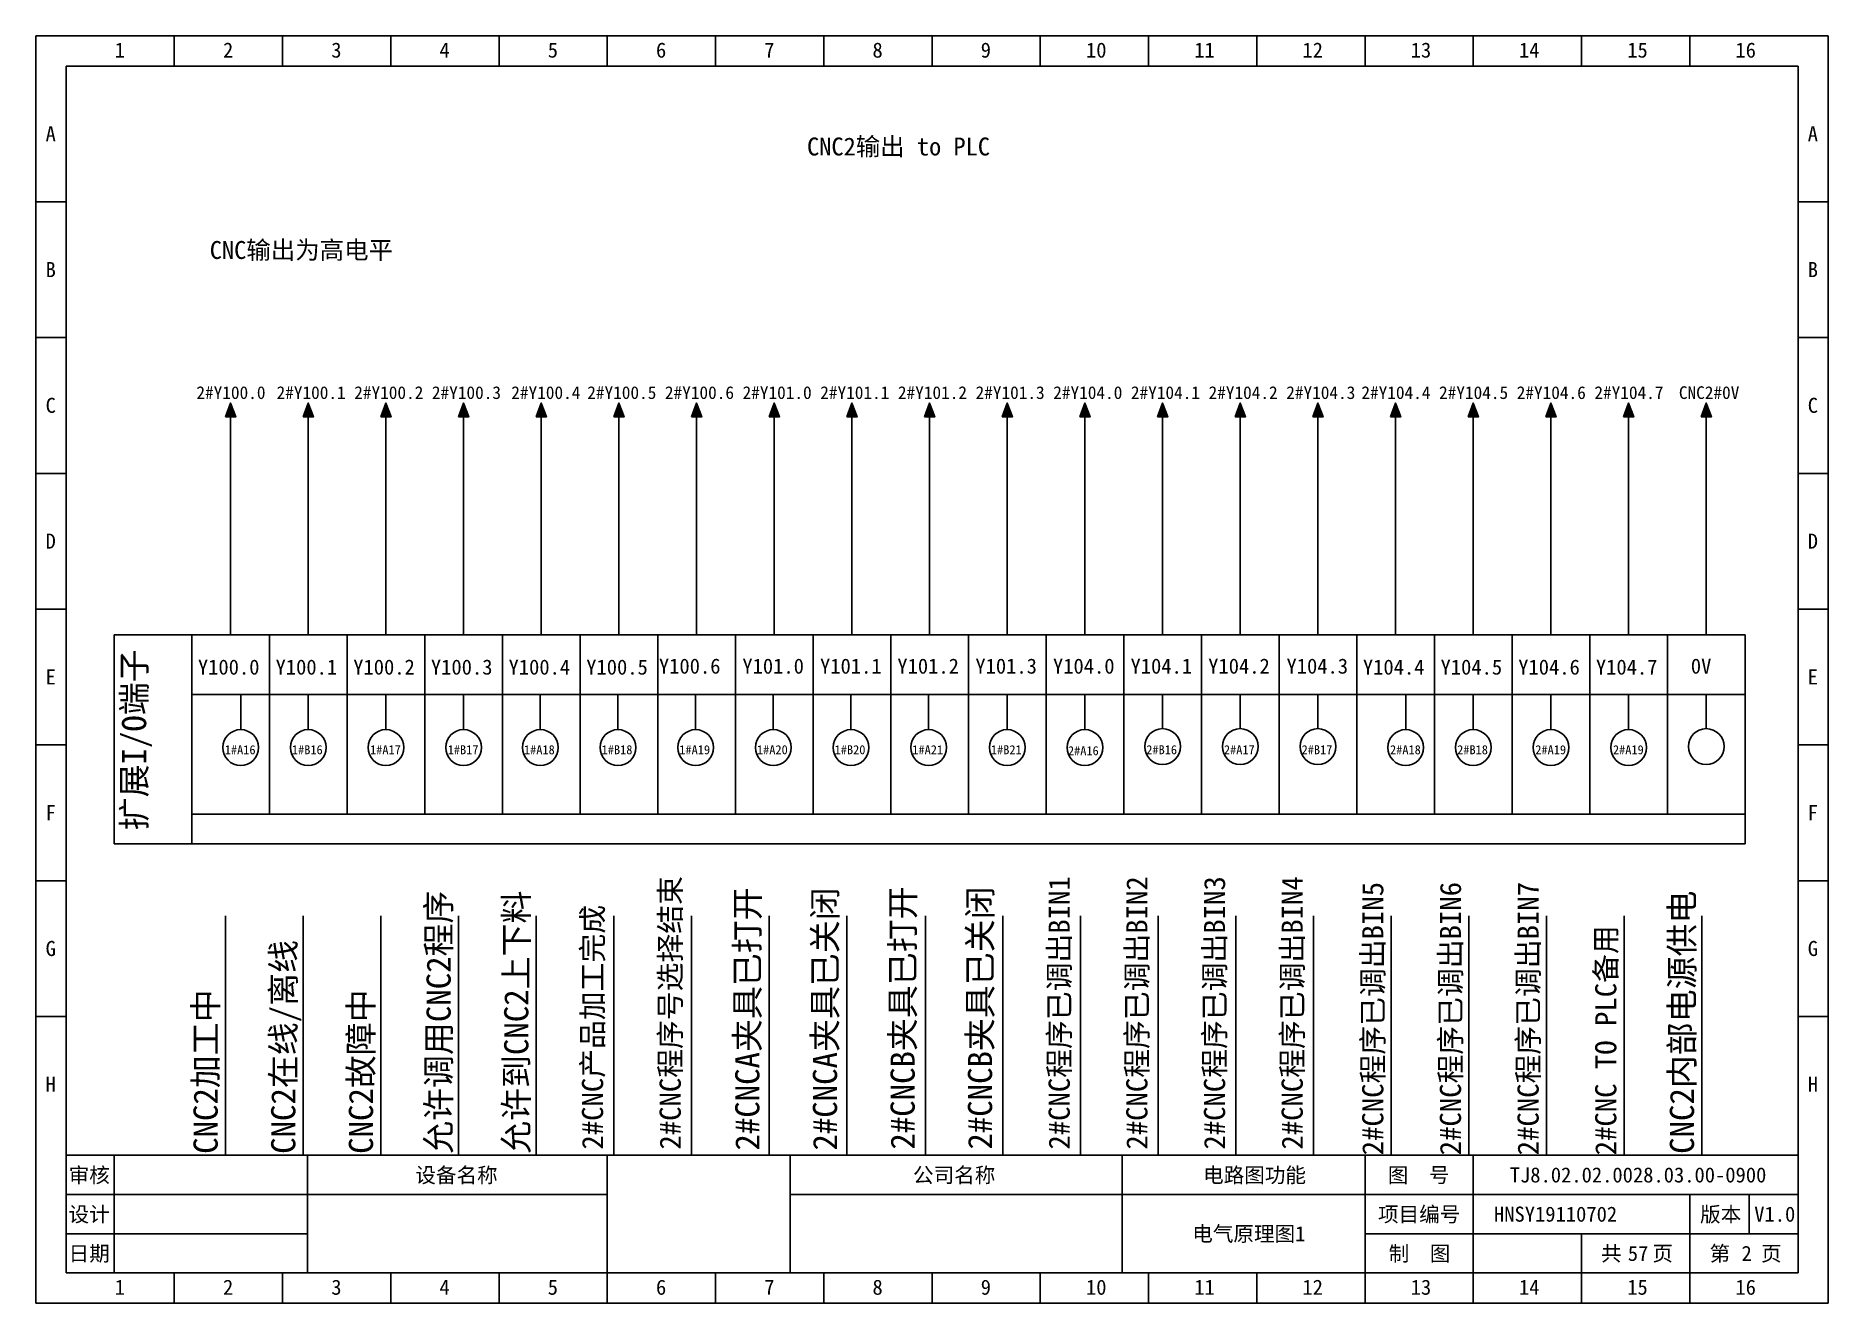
# Model space of a CAD drawing. Header units: millimetres. Extents: x 914 to 910632, y -176 to 682692.
# Drawn here: x 2233.1 to 2530.1, y 2274.7 to 2484.7 of the extents above; entities that cross this region are included whole.
import ezdxf
from ezdxf.enums import TextEntityAlignment as Align

# ---------------------------------------------------------------- set-up
doc = ezdxf.new("R2010")
doc.units = ezdxf.units.MM
doc.layers.add('EPLAN311', color=1, linetype='Continuous', lineweight=25)
doc.styles.get("Standard").update_dxf_attribs({"font": 'arial.ttf'})
doc.styles.add('宋体', font='')
doc.styles.get('宋体').set_extended_font_data('宋体')

msp = doc.modelspace()

# ---------------------------------------------------------------- texts
at = {"style": '宋体'}
for s, height, p in [('Y100.0', 2.5, (2259.927, 2378.872)), ('Y100.1', 2.5, (2272.797, 2378.872)), ('Y100.2', 2.5, (2285.667, 2378.872)), ('Y100.3', 2.5, (2298.537, 2378.872)), ('Y100.4', 2.5, (2311.407, 2378.872)), ('Y100.5', 2.5, (2324.277, 2378.872)), ('Y100.6', 2.5, (2336.32, 2379.032)), ('Y101.0', 2.5, (2350.147, 2379.032)), ('Y101.1', 2.5, (2363.017, 2379.032)), ('Y101.2', 2.5, (2375.829, 2379.032)), ('Y101.3', 2.5, (2388.757, 2379.032)), ('Y104.0', 2.5, (2401.618, 2379.032)), ('Y104.1', 2.5, (2414.472, 2379.032)), ('Y104.2', 2.5, (2427.342, 2379.032)), ('Y104.3', 2.5, (2440.319, 2379.032)), ('Y104.4', 2.5, (2452.977, 2378.872)), ('Y104.5', 2.5, (2465.847, 2378.872)), ('Y104.6', 2.5, (2478.717, 2378.872)), ('Y104.7', 2.5, (2491.587, 2378.872)), ('0V', 2.5, (2507.318, 2379.032)), ('1#A16', 1.5, (2264.382, 2365.671)), ('1#B16', 1.5, (2275.507, 2365.671)), ('1#A17', 1.5, (2288.452, 2365.671)), ('1#B17', 1.5, (2301.322, 2365.671)), ('1#A18', 1.5, (2313.961, 2365.671)), ('1#B18', 1.5, (2326.831, 2365.671)), ('1#A19', 1.5, (2339.701, 2365.671)), ('1#A20', 1.5, (2352.571, 2365.671)), ('1#B20', 1.5, (2365.441, 2365.671)), ('1#A21', 1.5, (2378.311, 2365.671)), ('1#B21', 1.5, (2391.337, 2365.671)), ('2#B16', 1.5, (2417.077, 2365.671)), ('2#A17', 1.5, (2429.947, 2365.671)), ('2#B17', 1.5, (2442.817, 2365.671)), ('2#A18', 1.5, (2457.473, 2365.671)), ('2#B18', 1.5, (2468.598, 2365.671)), ('2#A19', 1.5, (2481.543, 2365.671)), ('2#A19', 1.5, (2494.413, 2365.671)), ('2#A16', 1.5, (2404.1, 2365.512))]:
    msp.add_text(s, height=height, dxfattribs=at).set_placement(p)
at = {"color": 0, "style": '宋体'}
for s, height, rotation, p in [('2#CNC程序号选择结束', 3.5, 90, (2339.942, 2300.161)), ('2#CNCB夹具已打开', 4, 90, (2378.708, 2300.161)), ('2#CNC程序已调出BIN1', 3.5, 90, (2404.402, 2300.161)), ('2#CNC程序已调出BIN2', 3.5, 90, (2417.272, 2300.161)), ('2#CNC程序已调出BIN3', 3.5, 90, (2430.142, 2300.161)), ('2#CNC程序已调出BIN4', 3.5, 90, (2443.012, 2300.161)), ('2#CNC程序已调出BIN5', 3.5, 89.99653, (2456.361, 2299.217)), ('2#CNC程序已调出BIN6', 3.5, 89.99653, (2469.231, 2299.217)), ('2#CNC程序已调出BIN7', 3.5, 89.99653, (2482.101, 2299.217)), ('允许调用CNC2程序', 4, 89.99653, (2301.811, 2299.459)), ('允许到CNC2上下料', 4, 89.99653, (2314.681, 2299.459)), ('2#CNC产品加工完成', 3.5, 90, (2327.072, 2300.161)), ('2#CNCA夹具已打开', 4, 90, (2352.968, 2300.001)), ('2#CNCA夹具已关闭', 4, 90, (2365.838, 2300.001)), ('2#CNCB夹具已关闭', 4, 90, (2391.532, 2300.161)), ('CNC2内部电源供电', 4, 89.99653, (2507.841, 2299.459)), ('CNC2在线/离线', 4, 89.99653, (2276.071, 2299.459)), ('2#CNC TO PLC备用', 3.5, 89.99653, (2494.971, 2299.217)), ('CNC2加工中 ', 4, 89.99653, (2263.201, 2299.459)), ('CNC2故障中', 4, 89.99653, (2288.941, 2299.459))]:
    msp.add_text(s, height=height, rotation=rotation, dxfattribs=at).set_placement(p)
at = {"char_height": 2.97, "attachment_point": 5, "style": '宋体'}
for s, width, heights, insert in [('CNC2输出 to PLC', 65.76813, [0], (2376.028, 2466.222)), ('\\pt56.43;CNC输出为高电平\\P', 60.44266, [1.955], (2277.077, 2449.071))]:
    msp.add_mtext_dynamic_manual_height_columns(s, width=width, gutter_width=12.5, heights=heights, dxfattribs=dict(at, insert=insert))
at = {"style": '宋体'}
msp.add_attdef('扩展I/O端子', text='封页', height=4, rotation=90, dxfattribs=at).set_placement((2249.358, 2368.062), align=Align.MIDDLE_CENTER)
for tag, text, p in [('TJ8.02.02.0028.03.00-0900', 'TJ8.01.01.0181.00.01-0900', (2498.574, 2295.967)), ('HNSY19110702', 'HNSY19110702', (2484.902, 2289.467)), ('V1.0', '1.0', (2521.224, 2289.467)), ('电气原理图1', '封页', (2434.074, 2286.217)), ('57', '01', (2498.574, 2282.967)), ('2', '01', (2516.574, 2282.967))]:
    msp.add_attdef(tag, text=text, height=2.5, dxfattribs=at).set_placement(p, align=Align.MIDDLE_CENTER)

# ---------------------------------------------------------------- blocks, each defined once
blk = doc.blocks.new('箭头下')
at = {"layer": 'EPLAN311', "linetype": 'Continuous', "lineweight": 25, "ltscale": 4}
blk.add_hatch(color=1, dxfattribs=at).paths.add_polyline_path([(-0.7, -0.875), (0, -2.8), (0.7, -0.875)], flags=0)
at = {"layer": 'EPLAN311', "color": 1, "linetype": 'Continuous', "lineweight": 25, "ltscale": 4}
blk.add_line((0, 0), (0, -0.875), dxfattribs=at)
blk.add_lwpolyline([(-0.7, -0.875), (0, -2.8), (0.7, -0.875)], close=True, dxfattribs=at)
at = {"color": 5}
blk.add_attdef('70_20010', text='', height=1.7535, dxfattribs=at).set_placement((0, -3.8507), align=Align.TOP_CENTER)
blk = doc.blocks.new('*U388')
blk.add_line((-2.5, 0), (2.5, 0))
blk = doc.blocks.new('*U389')
at = {"color": 0, "linetype": 'ByBlock', "lineweight": -2, "transparency": 16777216}
for p in [(0, 0), (0, -22.5), (0, -45), (0, -67.5), (0, -90), (0, -112.5), (0, -135)]:
    blk.add_blockref('*U388', p, dxfattribs=at)
blk = doc.blocks.new('*U390')
blk.add_line((-2.5, 0), (2.5, 0))
blk = doc.blocks.new('*U391')
at = {"color": 0, "linetype": 'ByBlock', "lineweight": -2, "transparency": 16777216}
for p in [(0, 0), (0, -22.5), (0, -45), (0, -67.5), (0, -90), (0, -112.5), (0, -135)]:
    blk.add_blockref('*U390', p, dxfattribs=at)
blk = doc.blocks.new('制图图框')
for p, q in [((-2700.08, 789.32), (-2403.08, 789.32)), ((-2700.08, 579.32), (-2700.08, 789.32)), ((-2700.08, 789.32), (-2700.08, 784.32)), ((-2700.08, 789.32), (-2695.08, 789.32)), ((-2677.15, 789.32), (-2677.15, 784.32)), ((-2659.21, 789.32), (-2659.21, 784.32)), ((-2641.27, 789.32), (-2641.27, 784.32)), ((-2623.33, 789.32), (-2623.33, 784.32)), ((-2605.4, 789.32), (-2605.4, 784.32)), ((-2587.46, 789.32), (-2587.46, 784.32)), ((-2569.52, 789.32), (-2569.52, 784.32)), ((-2551.58, 789.32), (-2551.58, 784.32)), ((-2533.65, 789.32), (-2533.65, 784.32)), ((-2515.71, 789.32), (-2515.71, 784.32)), ((-2497.77, 789.32), (-2497.77, 784.32)), ((-2479.83, 789.32), (-2479.83, 784.32)), ((-2461.9, 789.32), (-2461.9, 784.32)), ((-2443.96, 789.32), (-2443.96, 784.32)), ((-2426.02, 789.32), (-2426.02, 784.32)), ((-2403.08, 789.32), (-2403.08, 579.32)), ((-2403.08, 789.32), (-2403.08, 784.32)), ((-2695.08, 784.32), (-2408.08, 784.32)), ((-2695.08, 584.32), (-2695.08, 784.32)), ((-2408.08, 784.32), (-2408.08, 584.32)), ((-2408.08, 603.82), (-2695.08, 603.82)), ((-2687.08, 603.82), (-2687.08, 584.32)), ((-2655.08, 603.82), (-2655.08, 584.32)), ((-2655.08, 603.82), (-2655.08, 584.32)), ((-2605.4, 579.32), (-2605.4, 603.82)), ((-2575.08, 603.82), (-2575.08, 584.32)), ((-2575.08, 603.82), (-2575.08, 584.32)), ((-2575.08, 603.82), (-2575.08, 584.32)), ((-2520.08, 603.82), (-2520.08, 584.32)), ((-2479.83, 579.32), (-2479.83, 603.82)), ((-2461.9, 579.32), (-2461.9, 603.82)), ((-2655.08, 597.32), (-2695.08, 597.32)), ((-2605.4, 597.32), (-2655.08, 597.32)), ((-2408.08, 597.32), (-2575.08, 597.32)), ((-2426.02, 579.32), (-2426.02, 597.32)), ((-2416.18, 597.32), (-2416.18, 590.82)), ((-2655.08, 590.82), (-2695.08, 590.82)), ((-2408.08, 590.82), (-2479.83, 590.82)), ((-2443.96, 579.32), (-2443.96, 590.82)), ((-2695.08, 584.32), (-2408.08, 584.32)), ((-2677.15, 579.32), (-2677.15, 584.32)), ((-2659.21, 579.32), (-2659.21, 584.32)), ((-2641.27, 579.32), (-2641.27, 584.32)), ((-2623.33, 579.32), (-2623.33, 584.32)), ((-2587.46, 579.32), (-2587.46, 584.32)), ((-2569.52, 579.32), (-2569.52, 584.32)), ((-2551.58, 579.32), (-2551.58, 584.32)), ((-2533.65, 579.32), (-2533.65, 584.32)), ((-2515.71, 579.32), (-2515.71, 584.32)), ((-2497.77, 579.32), (-2497.77, 584.32)), ((-2403.08, 579.32), (-2700.08, 579.32))]:
    blk.add_line(p, q)
blk.add_blockref('*U389', (-2697.58, 761.82))
at = {"xscale": -1}
blk.add_blockref('*U391', (-2405.58, 761.82), dxfattribs=at)
at = {"style": '宋体'}
for s, p in [('1', (-2687.01, 785.71)), ('2', (-2669.07, 785.71)), ('3', (-2651.13, 785.71)), ('4', (-2633.2, 785.71)), ('5', (-2615.26, 785.71)), ('6', (-2597.32, 785.71)), ('7', (-2579.38, 785.71)), ('8', (-2561.45, 785.71)), ('9', (-2543.51, 785.71)), ('10', (-2526.07, 785.71)), ('11', (-2508.13, 785.71)), ('12', (-2490.2, 785.71)), ('13', (-2472.26, 785.71)), ('14', (-2454.32, 785.71)), ('15', (-2436.38, 785.71)), ('16', (-2418.45, 785.71)), ('A', (-2698.47, 771.84)), ('A', (-2406.47, 771.84)), ('B', (-2698.47, 749.34)), ('B', (-2406.47, 749.34)), ('C', (-2698.47, 726.84)), ('C', (-2406.47, 726.84)), ('D', (-2698.47, 704.34)), ('D', (-2406.47, 704.34)), ('E', (-2698.47, 681.84)), ('E', (-2406.47, 681.84)), ('F', (-2698.47, 659.34)), ('F', (-2406.47, 659.34)), ('G', (-2698.47, 636.84)), ('G', (-2406.47, 636.84)), ('H', (-2698.47, 614.34)), ('H', (-2406.47, 614.34)), ('审核', (-2694.65, 599.29)), ('设备名称', (-2637.2, 599.28)), ('公司名称', (-2554.73, 599.29)), ('电路图功能', (-2506.66, 599.29)), ('图  号', (-2476.05, 599.3)), ('设计', (-2694.66, 592.79)), ('项目编号', (-2477.68, 592.79)), ('版本', (-2424.3, 592.79)), ('日期', (-2694.66, 586.29)), ('制  图', (-2475.91, 586.28)), ('共   页', (-2440.72, 586.31)), ('第   页', (-2422.72, 586.3)), ('1', (-2687.01, 580.71)), ('2', (-2669.07, 580.71)), ('3', (-2651.13, 580.71)), ('4', (-2633.2, 580.71)), ('5', (-2615.26, 580.71)), ('6', (-2597.32, 580.71)), ('7', (-2579.38, 580.71)), ('8', (-2561.45, 580.71)), ('9', (-2543.51, 580.71)), ('10', (-2526.07, 580.71)), ('11', (-2508.13, 580.71)), ('12', (-2490.2, 580.71)), ('13', (-2472.26, 580.71)), ('14', (-2454.32, 580.71)), ('15', (-2436.38, 580.71)), ('16', (-2418.45, 580.71))]:
    blk.add_text(s, height=2.5, dxfattribs=at).set_placement(p)

# ---------------------------------------------------------------- linework, layer by layer
for p, q in [((2265.347, 2390.417), (2265.347, 2420.508)), ((2278.217, 2390.417), (2278.217, 2420.508)), ((2291.087, 2390.417), (2291.087, 2420.508)), ((2303.957, 2390.417), (2303.957, 2420.508)), ((2316.827, 2390.417), (2316.827, 2420.508)), ((2329.697, 2390.417), (2329.697, 2420.508)), ((2342.567, 2390.417), (2342.567, 2420.508)), ((2355.437, 2390.417), (2355.437, 2420.508)), ((2368.307, 2390.417), (2368.307, 2420.508)), ((2381.177, 2390.417), (2381.177, 2420.508)), ((2394.047, 2390.417), (2394.047, 2420.508)), ((2406.917, 2390.417), (2406.917, 2420.508)), ((2419.787, 2390.417), (2419.787, 2420.508)), ((2432.657, 2390.417), (2432.657, 2420.508)), ((2445.527, 2390.417), (2445.527, 2420.508)), ((2458.397, 2390.417), (2458.397, 2420.508)), ((2471.267, 2390.417), (2471.267, 2420.508)), ((2484.137, 2390.417), (2484.137, 2420.508)), ((2497.007, 2390.417), (2497.007, 2420.508)), ((2509.877, 2390.417), (2509.877, 2420.508)), ((2265.347, 2390.417), (2265.347, 2385.467)), ((2278.217, 2390.417), (2278.217, 2385.467)), ((2291.087, 2390.417), (2291.087, 2385.467)), ((2303.957, 2385.467), (2303.957, 2390.417)), ((2316.827, 2390.417), (2316.827, 2385.467)), ((2329.697, 2390.417), (2329.697, 2385.467)), ((2342.567, 2390.417), (2342.567, 2385.467)), ((2355.437, 2390.417), (2355.437, 2385.467)), ((2368.307, 2390.417), (2368.307, 2385.467)), ((2381.177, 2390.417), (2381.177, 2385.467)), ((2394.047, 2390.417), (2394.047, 2385.467)), ((2406.917, 2385.467), (2406.917, 2390.417)), ((2419.787, 2390.417), (2419.787, 2385.467)), ((2419.787, 2390.417), (2419.787, 2385.467)), ((2432.657, 2390.417), (2432.657, 2385.467)), ((2445.527, 2390.417), (2445.527, 2385.467)), ((2458.397, 2385.467), (2458.397, 2390.417)), ((2471.267, 2385.467), (2471.267, 2390.417)), ((2484.137, 2385.467), (2484.137, 2390.417)), ((2497.007, 2385.467), (2497.007, 2390.417)), ((2509.877, 2385.467), (2509.877, 2390.417)), ((2246.042, 2385.467), (2516.312, 2385.467)), ((2246.042, 2350.817), (2246.042, 2385.467)), ((2246.042, 2385.467), (2246.042, 2350.817)), ((2258.912, 2385.467), (2258.912, 2350.817)), ((2271.782, 2385.467), (2271.782, 2355.767)), ((2284.652, 2385.467), (2284.652, 2355.767)), ((2297.522, 2385.467), (2297.522, 2355.767)), ((2310.392, 2385.467), (2310.392, 2355.767)), ((2323.262, 2355.767), (2323.262, 2385.467)), ((2336.132, 2355.767), (2336.132, 2385.467)), ((2349.002, 2385.467), (2349.002, 2355.767)), ((2361.872, 2385.467), (2361.872, 2355.767)), ((2374.742, 2385.467), (2374.742, 2355.767)), ((2387.612, 2385.467), (2387.612, 2355.745)), ((2400.482, 2385.467), (2400.482, 2355.767)), ((2413.352, 2385.467), (2413.352, 2355.767)), ((2426.222, 2385.467), (2426.222, 2355.767)), ((2439.092, 2385.467), (2439.092, 2355.767)), ((2451.962, 2385.467), (2451.962, 2355.767)), ((2464.832, 2385.467), (2464.832, 2355.767)), ((2477.702, 2385.467), (2477.702, 2355.767)), ((2490.572, 2385.467), (2490.572, 2355.767)), ((2503.442, 2385.467), (2503.442, 2355.767)), ((2516.312, 2385.467), (2516.312, 2350.817)), ((2258.912, 2375.567), (2516.312, 2375.567)), ((2267.016, 2369.757), (2267.016, 2375.567)), ((2278.217, 2369.757), (2278.217, 2375.567)), ((2291.087, 2369.757), (2291.087, 2375.567)), ((2303.957, 2369.757), (2303.957, 2375.567)), ((2316.671, 2369.757), (2316.671, 2375.407)), ((2329.541, 2369.757), (2329.541, 2375.407)), ((2342.411, 2369.757), (2342.411, 2375.407)), ((2355.281, 2369.757), (2355.281, 2375.407)), ((2368.151, 2369.757), (2368.151, 2375.407)), ((2381.021, 2369.757), (2381.021, 2375.407)), ((2394.047, 2369.757), (2394.047, 2375.407)), ((2406.917, 2369.757), (2406.917, 2375.567)), ((2419.787, 2369.916), (2419.787, 2375.567)), ((2432.657, 2369.916), (2432.657, 2375.567)), ((2445.527, 2369.916), (2445.527, 2375.567)), ((2460.066, 2369.757), (2460.066, 2375.567)), ((2471.267, 2369.757), (2471.267, 2375.567)), ((2484.137, 2369.757), (2484.137, 2375.567)), ((2497.007, 2369.757), (2497.007, 2375.567)), ((2509.877, 2369.916), (2509.877, 2375.567)), ((2516.312, 2355.767), (2258.912, 2355.767)), ((2516.312, 2350.817), (2246.042, 2350.817)), ((2264.516, 2299.217), (2264.516, 2338.917)), ((2277.386, 2299.217), (2277.386, 2338.917)), ((2290.256, 2299.217), (2290.256, 2338.917)), ((2303.126, 2299.217), (2303.126, 2338.917)), ((2315.996, 2299.217), (2315.996, 2338.917)), ((2328.866, 2338.917), (2328.866, 2299.217)), ((2341.736, 2338.917), (2341.736, 2299.217)), ((2354.606, 2299.217), (2354.606, 2338.917)), ((2367.476, 2338.917), (2367.476, 2299.217)), ((2380.502, 2338.917), (2380.502, 2299.217)), ((2393.326, 2338.917), (2393.326, 2299.217)), ((2406.196, 2338.917), (2406.196, 2299.217)), ((2419.066, 2338.917), (2419.066, 2299.217)), ((2431.936, 2338.917), (2431.936, 2299.217)), ((2444.806, 2338.917), (2444.806, 2299.217)), ((2457.676, 2338.917), (2457.676, 2299.217)), ((2470.546, 2338.917), (2470.546, 2299.217)), ((2483.416, 2338.917), (2483.416, 2299.217)), ((2496.286, 2338.917), (2496.286, 2299.217)), ((2509.156, 2338.917), (2509.156, 2299.217))]:
    msp.add_line(p, q)
for centre in [(2267.016, 2366.787), (2278.217, 2366.787), (2291.087, 2366.787), (2303.957, 2366.787), (2316.671, 2366.787), (2329.541, 2366.787), (2342.411, 2366.787), (2355.281, 2366.787), (2368.151, 2366.787), (2381.021, 2366.787), (2394.047, 2366.787), (2406.917, 2366.787), (2419.787, 2366.946), (2432.657, 2366.946), (2445.527, 2366.946), (2460.066, 2366.787), (2471.267, 2366.787), (2484.137, 2366.787), (2497.007, 2366.787), (2509.877, 2366.946)]:
    msp.add_circle(centre, 2.97)

# ---------------------------------------------------------------- block references
msp.add_blockref('制图图框', (4933.158, 1695.399))
ref = msp.add_blockref('箭头下', (2265.347, 2420.508), dxfattribs=dict(xscale=-1.2, yscale=1.2, zscale=1.2, rotation=180))
ref.add_attrib('70_20010', '2#Y100.0', dxfattribs={"color": 5, "height": 2.1042, "style": '宋体'}).set_placement((2265.402, 2423.913), align=Align.BOTTOM_CENTER)
ref = msp.add_blockref('箭头下', (2278.217, 2420.508), dxfattribs=dict(xscale=-1.2, yscale=1.2, zscale=1.2, rotation=180))
ref.add_attrib('70_20010', '2#Y100.1', dxfattribs={"color": 5, "height": 2.1042, "style": '宋体'}).set_placement((2278.688, 2423.913), align=Align.BOTTOM_CENTER)
ref = msp.add_blockref('箭头下', (2291.087, 2420.508), dxfattribs=dict(xscale=-1.2, yscale=1.2, zscale=1.2, rotation=180))
ref.add_attrib('70_20010', '2#Y100.2', dxfattribs={"color": 5, "height": 2.1042, "style": '宋体'}).set_placement((2291.558, 2423.913), align=Align.BOTTOM_CENTER)
ref = msp.add_blockref('箭头下', (2303.957, 2420.508), dxfattribs=dict(xscale=-1.2, yscale=1.2, zscale=1.2, rotation=180))
ref.add_attrib('70_20010', '2#Y100.3', dxfattribs={"color": 5, "height": 2.1042, "style": '宋体'}).set_placement((2304.428, 2423.913), align=Align.BOTTOM_CENTER)
ref = msp.add_blockref('箭头下', (2316.827, 2420.508), dxfattribs=dict(xscale=-1.2, yscale=1.2, zscale=1.2, rotation=180))
ref.add_attrib('70_20010', '2#Y100.4', dxfattribs={"color": 5, "height": 2.1042, "style": '宋体'}).set_placement((2317.581, 2423.913), align=Align.BOTTOM_CENTER)
ref = msp.add_blockref('箭头下', (2329.697, 2420.508), dxfattribs=dict(xscale=-1.2, yscale=1.2, zscale=1.2, rotation=180))
ref.add_attrib('70_20010', '2#Y100.5', dxfattribs={"color": 5, "height": 2.1042, "style": '宋体'}).set_placement((2330.168, 2423.913), align=Align.BOTTOM_CENTER)
ref = msp.add_blockref('箭头下', (2342.567, 2420.508), dxfattribs=dict(xscale=-1.2, yscale=1.2, zscale=1.2, rotation=180))
ref.add_attrib('70_20010', '2#Y100.6', dxfattribs={"color": 5, "height": 2.1042, "style": '宋体'}).set_placement((2343.038, 2423.913), align=Align.BOTTOM_CENTER)
ref = msp.add_blockref('箭头下', (2355.437, 2420.508), dxfattribs=dict(xscale=-1.2, yscale=1.2, zscale=1.2, rotation=180))
ref.add_attrib('70_20010', '2#Y101.0', dxfattribs={"color": 5, "height": 2.1042, "style": '宋体'}).set_placement((2355.908, 2423.913), align=Align.BOTTOM_CENTER)
ref = msp.add_blockref('箭头下', (2368.307, 2420.508), dxfattribs=dict(xscale=-1.2, yscale=1.2, zscale=1.2, rotation=180))
ref.add_attrib('70_20010', '2#Y101.1', dxfattribs={"color": 5, "height": 2.1042, "style": '宋体'}).set_placement((2368.778, 2423.913), align=Align.BOTTOM_CENTER)
ref = msp.add_blockref('箭头下', (2381.177, 2420.508), dxfattribs=dict(xscale=-1.2, yscale=1.2, zscale=1.2, rotation=180))
ref.add_attrib('70_20010', '2#Y101.2', dxfattribs={"color": 5, "height": 2.1042, "style": '宋体'}).set_placement((2381.648, 2423.913), align=Align.BOTTOM_CENTER)
ref = msp.add_blockref('箭头下', (2394.047, 2420.508), dxfattribs=dict(xscale=-1.2, yscale=1.2, zscale=1.2, rotation=180))
ref.add_attrib('70_20010', '2#Y101.3', dxfattribs={"color": 5, "height": 2.1042, "style": '宋体'}).set_placement((2394.518, 2423.913), align=Align.BOTTOM_CENTER)
ref = msp.add_blockref('箭头下', (2406.917, 2420.508), dxfattribs=dict(xscale=-1.2, yscale=1.2, zscale=1.2, rotation=180))
ref.add_attrib('70_20010', '2#Y104.0', dxfattribs={"color": 5, "height": 2.1042, "style": '宋体'}).set_placement((2407.388, 2423.913), align=Align.BOTTOM_CENTER)
ref = msp.add_blockref('箭头下', (2419.787, 2420.508), dxfattribs=dict(xscale=-1.2, yscale=1.2, zscale=1.2, rotation=180))
ref.add_attrib('70_20010', '2#Y104.1', dxfattribs={"color": 5, "height": 2.1042, "style": '宋体'}).set_placement((2420.258, 2423.913), align=Align.BOTTOM_CENTER)
ref = msp.add_blockref('箭头下', (2432.657, 2420.508), dxfattribs=dict(xscale=-1.2, yscale=1.2, zscale=1.2, rotation=180))
ref.add_attrib('70_20010', '2#Y104.2', dxfattribs={"color": 5, "height": 2.1042, "style": '宋体'}).set_placement((2433.128, 2423.913), align=Align.BOTTOM_CENTER)
ref = msp.add_blockref('箭头下', (2445.527, 2420.508), dxfattribs=dict(xscale=-1.2, yscale=1.2, zscale=1.2, rotation=180))
ref.add_attrib('70_20010', '2#Y104.3', dxfattribs={"color": 5, "height": 2.1042, "style": '宋体'}).set_placement((2445.998, 2423.913), align=Align.BOTTOM_CENTER)
ref = msp.add_blockref('箭头下', (2458.397, 2420.508), dxfattribs=dict(xscale=-1.2, yscale=1.2, zscale=1.2, rotation=180))
ref.add_attrib('70_20010', '2#Y104.4', dxfattribs={"color": 5, "height": 2.1042, "style": '宋体'}).set_placement((2458.452, 2423.913), align=Align.BOTTOM_CENTER)
ref = msp.add_blockref('箭头下', (2471.267, 2420.508), dxfattribs=dict(xscale=-1.2, yscale=1.2, zscale=1.2, rotation=180))
ref.add_attrib('70_20010', '2#Y104.5', dxfattribs={"color": 5, "height": 2.1042, "style": '宋体'}).set_placement((2471.322, 2423.913), align=Align.BOTTOM_CENTER)
ref = msp.add_blockref('箭头下', (2484.137, 2420.508), dxfattribs=dict(xscale=-1.2, yscale=1.2, zscale=1.2, rotation=180))
ref.add_attrib('70_20010', '2#Y104.6', dxfattribs={"color": 5, "height": 2.1042, "style": '宋体'}).set_placement((2484.192, 2423.913), align=Align.BOTTOM_CENTER)
ref = msp.add_blockref('箭头下', (2497.007, 2420.508), dxfattribs=dict(xscale=-1.2, yscale=1.2, zscale=1.2, rotation=180))
ref.add_attrib('70_20010', '2#Y104.7', dxfattribs={"color": 5, "height": 2.1042, "style": '宋体'}).set_placement((2497.062, 2423.913), align=Align.BOTTOM_CENTER)
ref = msp.add_blockref('箭头下', (2509.877, 2420.508), dxfattribs=dict(xscale=-1.2, yscale=1.2, zscale=1.2, rotation=180))
ref.add_attrib('70_20010', 'CNC2#0V', dxfattribs={"color": 5, "height": 2.1042, "style": '宋体'}).set_placement((2510.348, 2423.913), align=Align.BOTTOM_CENTER)

msp.set_redraw_order([(e.dxf.handle, doc.entitydb.next_handle()) for e in msp.query("TEXT MTEXT ATTDEF DIMENSION ARC_DIMENSION")])  # texts and dimensions are drawn at this point

doc.saveas('drawing.dxf')
